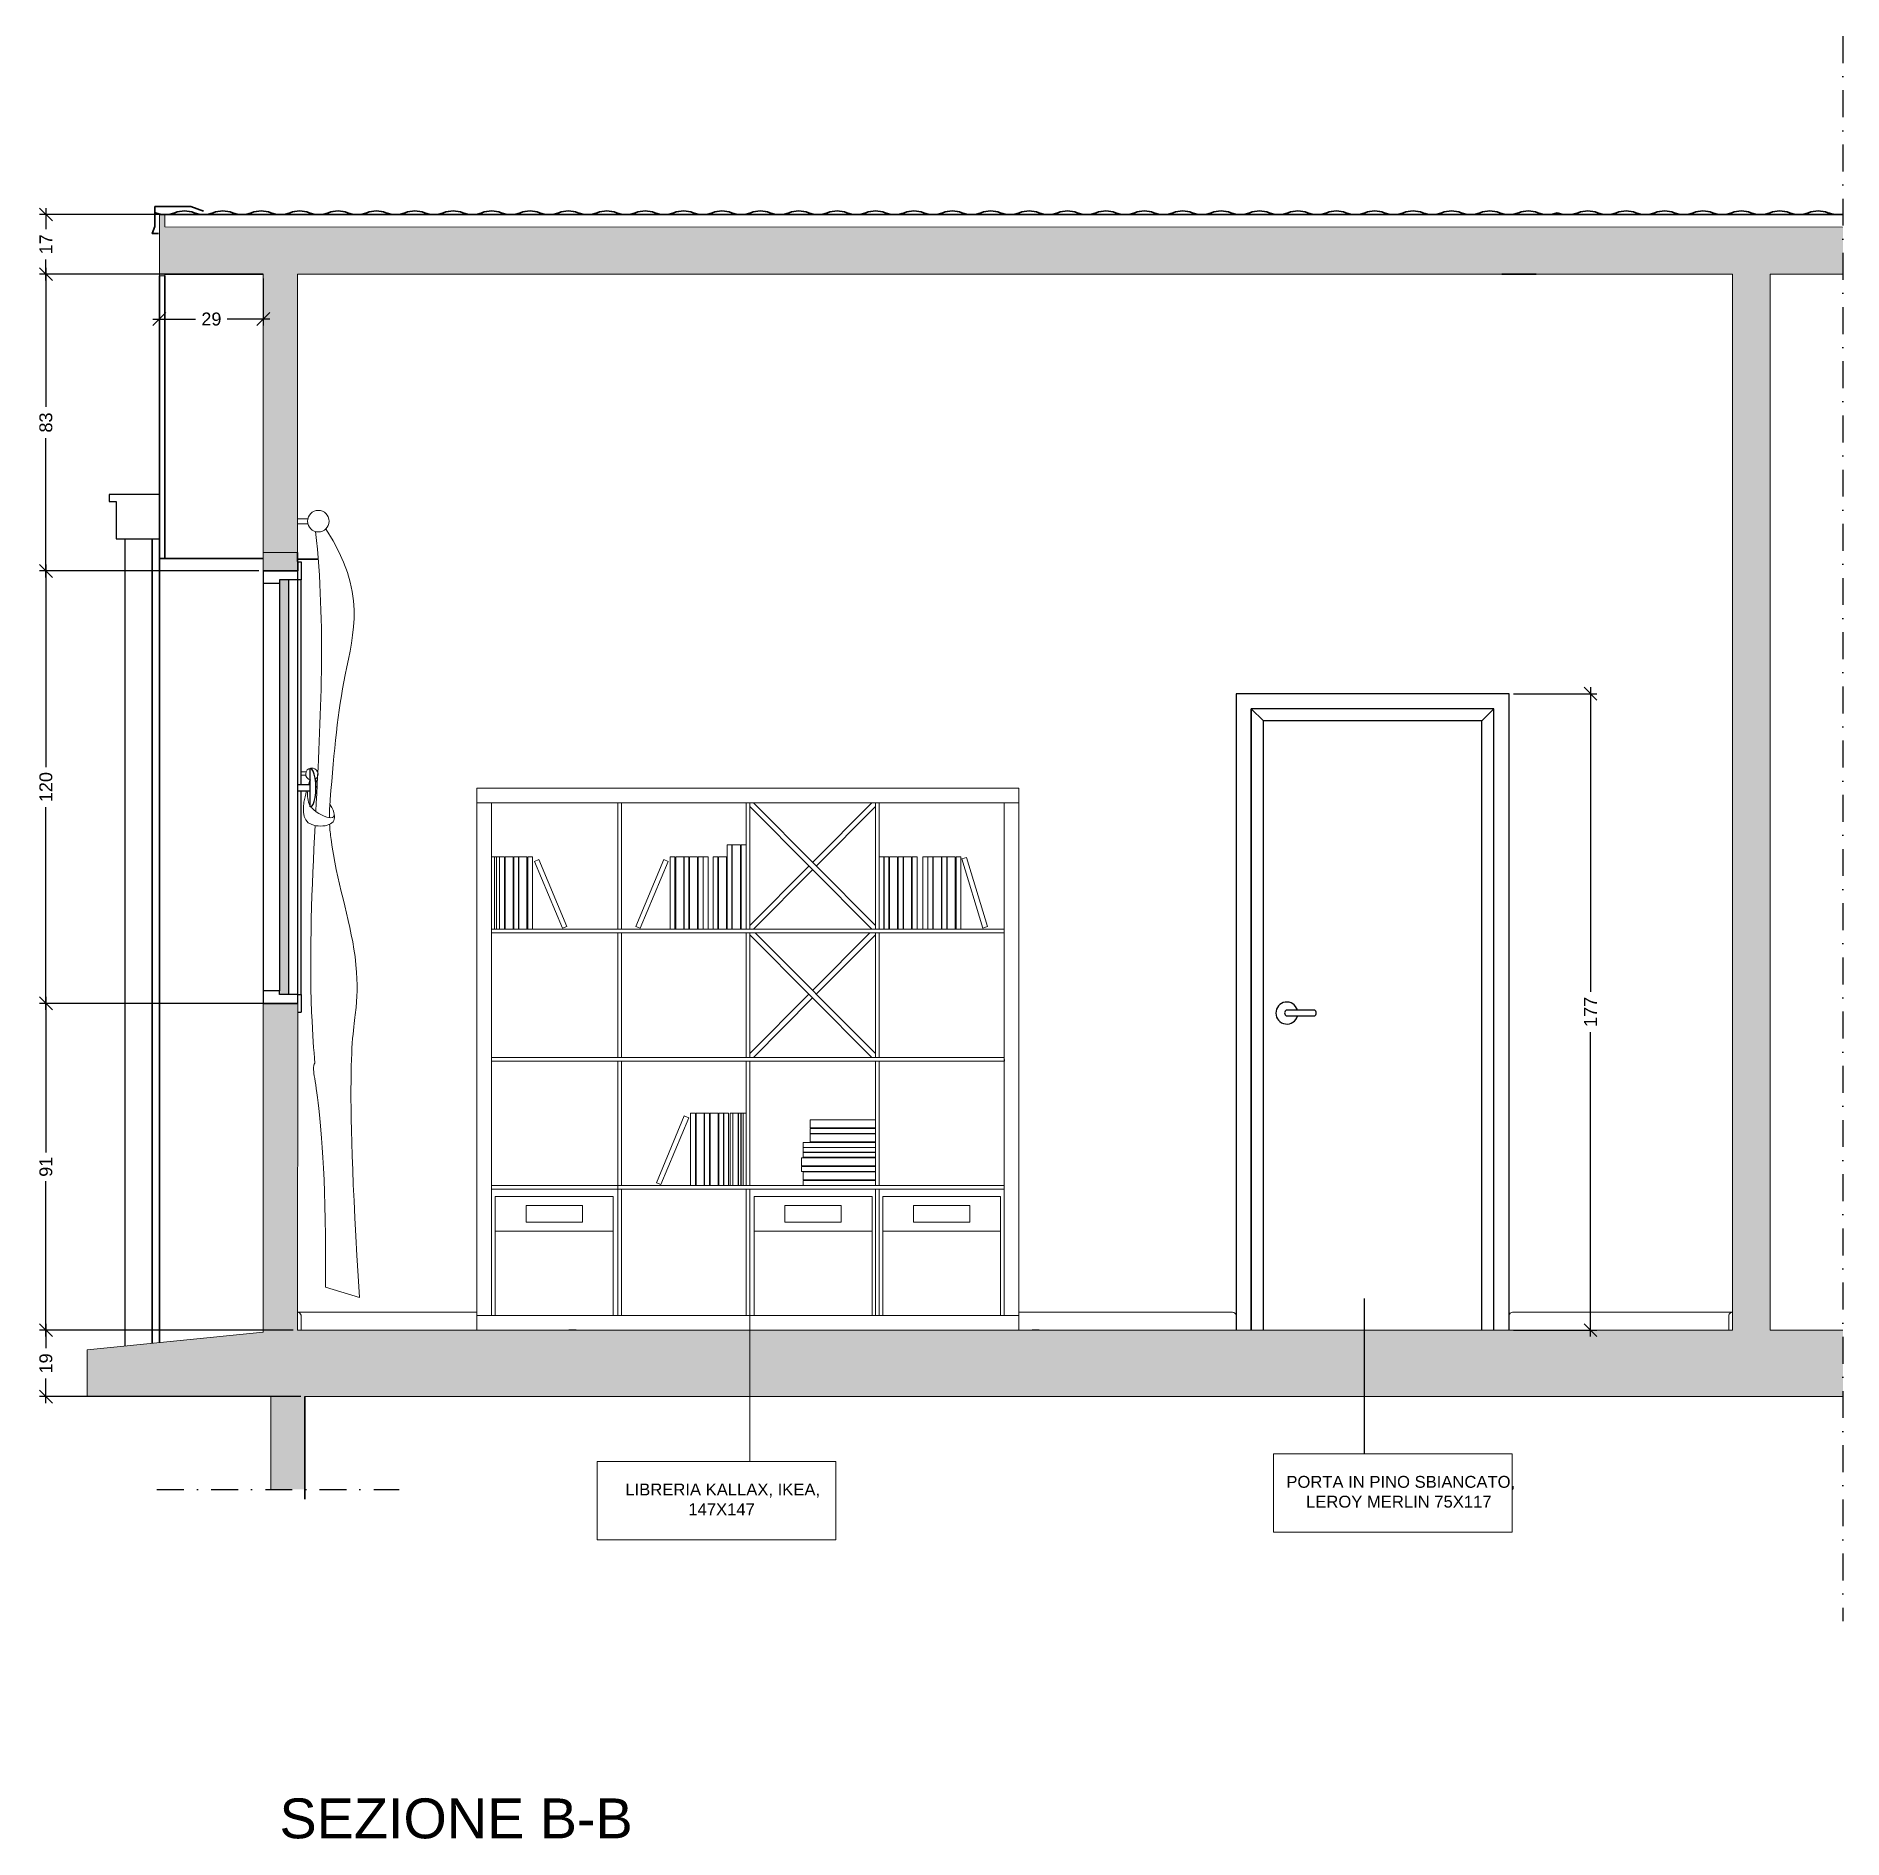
# Model space of a CAD drawing. Header units: inches. Extents: x 510 to 1880, y -819 to 1123.
# Drawn here: x 601 to 1104, y -818 to -316 of the extents above; entities that cross this region are included whole.
import ezdxf

# ---------------------------------------------------------------- set-up
doc = ezdxf.new("R2010")
doc.units = ezdxf.units.IN
doc.header["$MEASUREMENT"] = 0
doc.linetypes.add('DASHDOT', pattern=[1, 0.5, -0.25, 0, -0.25])
for name, color, linetype, lineweight in [('A-ANNO-DIMS', 3, 'Continuous', 18), ('A-ANNO-SYMB', 3, 'Continuous', 18), ('A-DETL-MBND', 3, 'Continuous', 18), ('A-DOOR-FULL', 4, 'Continuous', 25), ('A-ELEV-MBE1', 7, 'Continuous', 35), ('A-ELEV-MBE2', 4, 'Continuous', 25), ('A-FURN', 8, 'Continuous', 18), ('A-SECT-MCUT', 7, 'Continuous', 35)]:
    doc.layers.add(name, color=color, linetype=linetype, lineweight=lineweight)
doc.layers.add('MURATURA', color=170, linetype='Continuous')
doc.layers.add('TRATTEGGIO', color=32, linetype='Continuous')
doc.styles.add('ARIAL', font='Arial.ttf')
doc.styles.get("Standard").update_dxf_attribs({"font": 'Arial.ttf'})
doc.dimstyles.new('TICK_36', dxfattribs={"dimtxt": 3.6, "dimasz": 3.6, "dimexe": 1.8, "dimexo": 1.2, "dimgap": 1.8, "dimtad": 0, "dimdec": 0, "dimzin": 0, "dimdsep": 46, "dimtxsty": 'ARIAL', "dimblk": 'OBLIQUE', "dimcen": 1.8, "dimdle": 1.8, "dimclrd": 256, "dimclrt": 256, "dimadec": 0, "dimazin": 0, "dimtfac": 1, "dimtdec": 0, "dimtmove": 1, "dimatfit": 3, "dimldrblk": 'OPEN90', "dimfxl": 1, "dimtfill": 1, "dimtolj": 1, "dimtzin": 0, "dimarcsym": 0})

msp = doc.modelspace()

# ---------------------------------------------------------------- texts
at = {"layer": 'A-ANNO-SYMB', "color": 3, "char_height": 3.3105, "attachment_point": 1}
for s, insert in [('\\pi4.59938;{\\C256;LIBRERIA KALLAX, IKEA, \\P\\pi22.1453;147X147}', (760.24, -719.35)), ('\\pi0.35403;{\\C256;PORTA IN PINO SBIANCATO, \\P\\pi5.84137;LEROY MERLIN 75X117}', (948.57, -717.22))]:
    msp.add_mtext_dynamic_manual_height_columns(s, width=62.0849, gutter_width=1, heights=[0], dxfattribs=dict(at, insert=insert))
at = {"layer": 'A-ELEV-MBE1', "insert": (668.51, -807.08), "char_height": 11.1187, "attachment_point": 1, "style": 'ARIAL'}
msp.add_mtext_dynamic_manual_height_columns('SEZIONE B-B', width=404.3209, gutter_width=9, heights=[0], dxfattribs=at)

# ---------------------------------------------------------------- blocks, each defined once
blk = doc.blocks.new('_Oblique')
at = {"color": 0, "linetype": 'ByBlock', "lineweight": -2}
blk.add_line((-0.5, -0.5), (0.5, 0.5), dxfattribs=at)
blk = doc.blocks.new('*D33')
at = {"layer": 'A-ANNO-DIMS', "color": 0, "lineweight": -2, "transparency": 16777216}
for p, q in [((672.31, -676.62), (601.66, -676.62)), ((674.41, -695.13), (601.66, -695.13))]:
    blk.add_line(p, q, dxfattribs=at)
at = {"layer": 'A-ANNO-DIMS', "lineweight": -2, "transparency": 16777216}
for p, q in [((603.46, -674.82), (603.46, -681.67)), ((603.46, -696.93), (603.46, -690.08))]:
    blk.add_line(p, q, dxfattribs=at)
at = {"layer": 'Defpoints', "color": 0, "transparency": 16777216}
for p in [(603.46, -676.62), (673.51, -676.62), (675.61, -695.13)]:
    blk.add_point(p, dxfattribs=at)
at = {"layer": 'A-ANNO-DIMS', "lineweight": -2, "transparency": 16777216, "xscale": 3.6, "yscale": 3.6, "zscale": 3.6}
for p, rotation in [((603.46, -676.62), 90), ((603.46, -695.13), 270)]:
    blk.add_blockref('_Oblique', p, dxfattribs=dict(at, rotation=rotation))
at = {"layer": 'A-ANNO-DIMS', "transparency": 16777216, "insert": (603.46, -685.88), "char_height": 3.6, "attachment_point": 5, "rotation": 90, "style": 'ARIAL', "bg_fill": 3, "box_fill_scale": 1.25, "bg_fill_color": 256, "bg_fill_true_color": 13158600, "bg_fill_transparency": 0}
blk.add_mtext('\\A1;19', dxfattribs=at)
blk = doc.blocks.new('_Open90')
at = {"color": 0, "linetype": 'ByBlock', "lineweight": -2}
for p, q in [((0, 0), (-1, 0)), ((-0.5, 0.5), (0, 0)), ((0, 0), (-0.5, -0.5))]:
    blk.add_line(p, q, dxfattribs=at)
blk = doc.blocks.new('*D34')
at = {"layer": 'A-ANNO-DIMS', "color": 0, "lineweight": -2, "transparency": 16777216}
for p, q in [((672.31, -585.56), (601.66, -585.56)), ((672.31, -676.62), (601.66, -676.62))]:
    blk.add_line(p, q, dxfattribs=at)
at = {"layer": 'A-ANNO-DIMS', "lineweight": -2, "transparency": 16777216}
for p, q in [((603.46, -583.76), (603.46, -627.08)), ((603.46, -678.42), (603.46, -635.1))]:
    blk.add_line(p, q, dxfattribs=at)
at = {"layer": 'Defpoints', "color": 0, "transparency": 16777216}
for p in [(603.46, -585.56), (673.51, -585.56), (673.51, -676.62)]:
    blk.add_point(p, dxfattribs=at)
at = {"layer": 'A-ANNO-DIMS', "lineweight": -2, "transparency": 16777216, "xscale": 3.6, "yscale": 3.6, "zscale": 3.6}
for p, rotation in [((603.46, -585.56), 90), ((603.46, -676.62), 270)]:
    blk.add_blockref('_Oblique', p, dxfattribs=dict(at, rotation=rotation))
at = {"layer": 'A-ANNO-DIMS', "transparency": 16777216, "insert": (603.46, -631.09), "char_height": 3.6, "attachment_point": 5, "rotation": 90, "style": 'ARIAL', "bg_fill": 3, "box_fill_scale": 1.25, "bg_fill_color": 256, "bg_fill_true_color": 13158600, "bg_fill_transparency": 0}
blk.add_mtext('\\A1;91', dxfattribs=at)
blk = doc.blocks.new('*D35')
at = {"layer": 'A-ANNO-DIMS', "color": 0, "lineweight": -2, "transparency": 16777216}
for p, q in [((662.8, -465.07), (601.66, -465.07)), ((662.8, -585.56), (601.66, -585.56))]:
    blk.add_line(p, q, dxfattribs=at)
at = {"layer": 'A-ANNO-DIMS', "lineweight": -2, "transparency": 16777216}
for p, q in [((603.46, -463.27), (603.46, -519.71)), ((603.46, -587.36), (603.46, -530.92))]:
    blk.add_line(p, q, dxfattribs=at)
at = {"layer": 'Defpoints', "color": 0, "transparency": 16777216}
for p in [(603.46, -465.07), (664, -465.07), (664, -585.56)]:
    blk.add_point(p, dxfattribs=at)
at = {"layer": 'A-ANNO-DIMS', "lineweight": -2, "transparency": 16777216, "xscale": 3.6, "yscale": 3.6, "zscale": 3.6}
for p, rotation in [((603.46, -465.07), 90), ((603.46, -585.56), 270)]:
    blk.add_blockref('_Oblique', p, dxfattribs=dict(at, rotation=rotation))
at = {"layer": 'A-ANNO-DIMS', "transparency": 16777216, "insert": (603.46, -525.31), "char_height": 3.6, "attachment_point": 5, "rotation": 90, "style": 'ARIAL', "bg_fill": 3, "box_fill_scale": 1.25, "bg_fill_color": 256, "bg_fill_true_color": 13158600, "bg_fill_transparency": 0}
blk.add_mtext('\\A1;120', dxfattribs=at)
blk = doc.blocks.new('*D36')
at = {"layer": 'A-ANNO-DIMS', "color": 0, "lineweight": -2, "transparency": 16777216}
for p, q in [((662.8, -382.39), (601.66, -382.39)), ((662.8, -465.07), (601.66, -465.07))]:
    blk.add_line(p, q, dxfattribs=at)
at = {"layer": 'A-ANNO-DIMS', "lineweight": -2, "transparency": 16777216}
for p, q in [((603.46, -380.59), (603.46, -419.38)), ((603.46, -466.87), (603.46, -428.08))]:
    blk.add_line(p, q, dxfattribs=at)
at = {"layer": 'Defpoints', "color": 0, "transparency": 16777216}
for p in [(603.46, -382.39), (664, -382.39), (664, -465.07)]:
    blk.add_point(p, dxfattribs=at)
at = {"layer": 'A-ANNO-DIMS', "lineweight": -2, "transparency": 16777216, "xscale": 3.6, "yscale": 3.6, "zscale": 3.6}
for p, rotation in [((603.46, -382.39), 90), ((603.46, -465.07), 270)]:
    blk.add_blockref('_Oblique', p, dxfattribs=dict(at, rotation=rotation))
at = {"layer": 'A-ANNO-DIMS', "transparency": 16777216, "insert": (603.46, -423.73), "char_height": 3.6, "attachment_point": 5, "rotation": 90, "style": 'ARIAL', "bg_fill": 3, "box_fill_scale": 1.25, "bg_fill_color": 256, "bg_fill_true_color": 13158600, "bg_fill_transparency": 0}
blk.add_mtext('\\A1;83', dxfattribs=at)
blk = doc.blocks.new('*D37')
at = {"layer": 'A-ANNO-DIMS', "color": 0, "lineweight": -2, "transparency": 16777216}
for p, q in [((635.38, -365.78), (601.66, -365.78)), ((635.38, -382.39), (601.66, -382.39))]:
    blk.add_line(p, q, dxfattribs=at)
at = {"layer": 'A-ANNO-DIMS', "lineweight": -2, "transparency": 16777216}
for p, q in [((603.46, -363.98), (603.46, -369.88)), ((603.46, -384.19), (603.46, -378.29))]:
    blk.add_line(p, q, dxfattribs=at)
at = {"layer": 'Defpoints', "color": 0, "transparency": 16777216}
for p in [(603.46, -365.78), (636.58, -365.78), (636.58, -382.39)]:
    blk.add_point(p, dxfattribs=at)
at = {"layer": 'A-ANNO-DIMS', "lineweight": -2, "transparency": 16777216, "xscale": 3.6, "yscale": 3.6, "zscale": 3.6}
for p, rotation in [((603.46, -365.78), 90), ((603.46, -382.39), 270)]:
    blk.add_blockref('_Oblique', p, dxfattribs=dict(at, rotation=rotation))
at = {"layer": 'A-ANNO-DIMS', "transparency": 16777216, "insert": (603.46, -374.08), "char_height": 3.6, "attachment_point": 5, "rotation": 90, "style": 'ARIAL', "bg_fill": 3, "box_fill_scale": 1.25, "bg_fill_color": 256, "bg_fill_true_color": 13158600, "bg_fill_transparency": 0}
blk.add_mtext('\\A1;17', dxfattribs=at)
blk = doc.blocks.new('*D38')
at = {"layer": 'A-ANNO-DIMS', "color": 0, "lineweight": -2, "transparency": 16777216}
for p, q in [((635.08, -384.09), (635.08, -396.72)), ((664, -383.59), (664, -396.72))]:
    blk.add_line(p, q, dxfattribs=at)
at = {"layer": 'A-ANNO-DIMS', "lineweight": -2, "transparency": 16777216}
for p, q in [((633.28, -394.92), (645.11, -394.92)), ((665.8, -394.92), (653.97, -394.92))]:
    blk.add_line(p, q, dxfattribs=at)
at = {"layer": 'Defpoints', "color": 0, "transparency": 16777216}
for p in [(664, -382.39), (635.08, -382.89), (664, -394.92)]:
    blk.add_point(p, dxfattribs=at)
at = {"layer": 'A-ANNO-DIMS', "lineweight": -2, "transparency": 16777216, "xscale": 3.6, "yscale": 3.6, "zscale": 3.6, "rotation": 180}
blk.add_blockref('_Oblique', (635.08, -394.92), dxfattribs=at)
at = {"layer": 'A-ANNO-DIMS', "lineweight": -2, "transparency": 16777216, "xscale": 3.6, "yscale": 3.6, "zscale": 3.6}
blk.add_blockref('_Oblique', (664, -394.92), dxfattribs=at)
at = {"layer": 'A-ANNO-DIMS', "transparency": 16777216, "insert": (649.54, -394.92), "char_height": 3.6, "attachment_point": 5, "style": 'ARIAL', "bg_fill": 3, "box_fill_scale": 1.25, "bg_fill_color": 256, "bg_fill_true_color": 13158600, "bg_fill_transparency": 0}
blk.add_mtext('\\A1;29', dxfattribs=at)
blk = doc.blocks.new('*D39')
at = {"layer": 'A-ANNO-DIMS', "lineweight": -2, "transparency": 16777216}
for p, q in [((1033.62, -497.49), (1033.62, -582.35)), ((1033.62, -678.42), (1033.62, -593.56))]:
    blk.add_line(p, q, dxfattribs=at)
at = {"layer": 'A-ANNO-DIMS', "color": 0, "lineweight": -2, "transparency": 16777216}
for p, q in [((1012.14, -499.29), (1035.42, -499.29)), ((1012.14, -676.62), (1035.42, -676.62))]:
    blk.add_line(p, q, dxfattribs=at)
at = {"layer": 'Defpoints', "color": 0, "transparency": 16777216}
for p in [(1010.94, -499.29), (1033.62, -499.29), (1010.94, -676.62)]:
    blk.add_point(p, dxfattribs=at)
at = {"layer": 'A-ANNO-DIMS', "lineweight": -2, "transparency": 16777216, "xscale": 3.6, "yscale": 3.6, "zscale": 3.6}
for p, rotation in [((1033.62, -499.29), 90), ((1033.62, -676.62), 270)]:
    blk.add_blockref('_Oblique', p, dxfattribs=dict(at, rotation=rotation))
at = {"layer": 'A-ANNO-DIMS', "transparency": 16777216, "insert": (1033.62, -587.95), "char_height": 3.6, "attachment_point": 5, "rotation": 90, "style": 'ARIAL', "bg_fill": 3, "box_fill_scale": 1.25, "bg_fill_color": 256, "bg_fill_true_color": 13158600, "bg_fill_transparency": 0}
blk.add_mtext('\\A1;177', dxfattribs=at)

# ---------------------------------------------------------------- hatches: boundary and pattern name
h = msp.add_hatch()
h.set_pattern_fill('AR-SAND', color=5, angle=360)
h.set_pattern_definition([(37.5, (75.6878, -1029.2494), (-0.0629934, 1.9268238), [0, -1.52, 0, -1.7, 0, -1.625]), (7.5, (75.6878, -1029.2494), (1.769777, 2.822146), [0, -0.82, 0, -1.37, 0, -0.525]), (327.5, (74.4578, -1029.2494), (3.114142, 0.005659), [0, -0.5, 0, -1.8, 0, -2.35]), (317.5, (74.4578, -1029.2494), (3.006127, 0.877676), [0, -0.25, 0, -1.18, 0, -1.35])])
h.paths.add_polyline_path([(671.02, -467.56), (668.51, -467.56), (668.51, -468.56), (668.51, -582.06), (668.51, -583.06), (671.02, -583.06)])
at = {"layer": 'A-DETL-MBND'}
h = msp.add_hatch(color=5, dxfattribs=at)
h.dxf.hatch_style = 1
h.paths.add_polyline_path([(673.61, -465.07), (673.51, -459.95), (664, -459.95), (664, -465.07)])
at = {"layer": 'MURATURA'}
h = msp.add_hatch(color=5, dxfattribs=at)
h.dxf.hatch_style = 1
h.paths.add_polyline_path([(635.08, -365.78), (636.58, -365.78), (636.58, -369.18), (1103.91, -369.3), (1103.91, -382.39), (1083.67, -382.39), (1083.67, -676.62), (1103.91, -676.62), (1103.91, -695.13), (675.61, -695.13), (675.61, -720.99), (666.11, -720.99), (666.11, -695.13), (614.97, -695.12), (614.97, -682.12), (664, -677.21), (664, -585.56), (673.61, -585.57), (673.51, -676.62), (796.83, -676.62), (796.83, -676.63), (798.83, -676.63), (833.83, -676.63), (833.83, -676.63), (835.83, -676.63), (1073.16, -676.62), (1073.16, -382.39), (1008.97, -382.39), (673.51, -382.39), (673.51, -459.95), (664, -459.95), (664, -382.39), (636.58, -382.39), (636.58, -382.89), (635.08, -382.89)])

# ---------------------------------------------------------------- linework, layer by layer
at = {"color": 2}
for p, q in [((677.07, -530.84), (677.07, -520.16)), ((677.07, -525.5), (677.07, -525.5)), ((673.51, -583.06), (674.51, -583.06)), ((674.51, -583.06), (674.51, -588.06)), ((673.51, -588.06), (674.51, -588.06))]:
    msp.add_line(p, q, dxfattribs=at)
at = {"color": 3}
msp.add_line((970.73, -711.1), (970.73, -667.83), dxfattribs=at)
for p, q in [((751.11, -676.62), (749.11, -676.62)), ((880.11, -676.62), (878.11, -676.62))]:
    msp.add_line(p, q)
at = {"color": 2}
msp.add_ellipse((677.07, -525.5), major_axis=(0, -5.34), ratio=0.3, start_param=0, end_param=3.141593, dxfattribs=at)
at = {"color": 252}
for points in [[(677, -523.3), (676.85, -523.77), (676.7, -524.24), (676.56, -524.7)], [(679.05, -523.97), (678.86, -523.68), (678.67, -523.39), (678.48, -523.1)], [(677.04, -523.32), (676.9, -523.78), (676.78, -524.24), (676.67, -524.7)], [(677.07, -523.37), (677.07, -523.37), (677.07, -523.36), (677.06, -523.36)], [(678.98, -525.44), (678.88, -525.33), (678.77, -525.21), (678.67, -525.1)]]:
    msp.add_open_spline(points, degree=3, dxfattribs=at)
at = {"layer": 'A-ANNO-SYMB', "color": 3}
msp.add_line((799.48, -637.33), (799.48, -713.22), dxfattribs=at)
at = {"layer": 'A-ANNO-SYMB', "color": 6}
for points in [[(757, -735), (823.45, -735), (823.45, -713.22), (757, -713.22)], [(945.33, -732.88), (1011.78, -732.88), (1011.78, -711.1), (945.33, -711.1)]]:
    msp.add_lwpolyline(points, close=True, dxfattribs=at)
at = {"layer": 'A-DETL-MBND', "color": 0}
msp.add_line((614.97, -683.12), (614.97, -682.12), dxfattribs=at)
at = {"layer": 'A-DETL-MBND', "color": 1}
for points in [[(1103.78, -369.3), (636.58, -369.18), (636.58, -365.78), (635.08, -365.78), (635.08, -382.89), (636.58, -382.89), (636.58, -382.39), (664, -382.39), (664, -459.95), (673.51, -459.95), (673.61, -465.07), (664, -465.07), (664, -459.95), (673.51, -459.95), (673.51, -382.39), (1008.97, -382.39), (1073.16, -382.39), (1073.16, -676.62), (673.51, -676.62), (673.51, -676.62), (673.61, -585.57), (664, -585.56), (664, -677.21), (614.97, -682.12), (614.97, -695.12), (666.11, -695.13), (666.11, -720.99)], [(1103.91, -382.39), (1083.67, -382.39), (1083.67, -676.62), (1103.89, -676.62)], [(675.61, -720.99), (675.61, -695.13), (1103.91, -695.13)]]:
    msp.add_lwpolyline(points, dxfattribs=at)
at = {"layer": 'A-DETL-MBND', "color": 0}
msp.add_lwpolyline([(672.51, -459.95), (673.51, -459.95)], dxfattribs=at)
at = {"layer": 'A-DOOR-FULL', "color": 6}
for p, q in [((1010.94, -499.29), (934.94, -499.29)), ((934.94, -499.29), (934.94, -676.62)), ((1010.94, -676.62), (1010.94, -499.29)), ((939.16, -503.51), (939.16, -676.62)), ((1006.72, -503.51), (939.16, -503.51)), ((939.16, -676.62), (939.16, -503.51)), ((942.54, -506.89), (939.16, -503.51)), ((1006.72, -503.51), (939.16, -503.51)), ((942.54, -676.62), (942.54, -506.89)), ((1003.34, -506.89), (942.54, -506.89)), ((1006.72, -503.51), (1003.34, -506.89)), ((1003.34, -676.62), (1003.34, -506.89)), ((1006.72, -676.62), (1006.72, -503.51)), ((1006.72, -676.62), (1006.72, -503.51)), ((948.98, -587.4), (956.75, -587.4)), ((956.75, -589.09), (948.98, -589.09))]:
    msp.add_line(p, q, dxfattribs=at)
for centre, radius, start, end in [((949.06, -588.26), 3.06, 16.3451, 344.3495), ((949.35, -588.24), 0.921, 113.5134, 246.4866), ((956.27, -588.24), 0.971, 299.6227, 60.3773)]:
    msp.add_arc(centre, radius, start, end, dxfattribs=at)
at = {"layer": 'A-ELEV-MBE2', "color": 2}
for p, q in [((673.51, -462.56), (674.51, -462.56)), ((674.51, -462.56), (674.51, -467.56)), ((664, -465.07), (664, -585.56)), ((673.51, -465.06), (673.51, -585.56)), ((674.51, -467.56), (673.51, -467.56)), ((674.51, -524.7), (674.51, -467.56)), ((677.07, -524.7), (673.51, -524.7)), ((673.51, -526.35), (677.07, -526.35)), ((674.51, -583.06), (674.51, -526.35))]:
    msp.add_line(p, q, dxfattribs=at)
at = {"layer": 'A-ELEV-MBE2', "color": 6}
for p, q in [((673.51, -467.56), (668.51, -467.56)), ((668.51, -467.56), (668.51, -468.56)), ((671.02, -467.56), (671.02, -583.06)), ((668.51, -468.56), (664, -468.57)), ((668.51, -468.56), (668.51, -582.06)), ((668.51, -582.06), (664, -582.06)), ((668.51, -583.06), (668.51, -582.06)), ((673.51, -583.06), (668.51, -583.06))]:
    msp.add_line(p, q, dxfattribs=at)
for points in [[(635.08, -443.76), (621.07, -443.76), (621.07, -445.76), (623.07, -445.76), (623.07, -456.15), (635.08, -456.15)], [(625.57, -681.06), (625.57, -456.15)]]:
    msp.add_lwpolyline(points, dxfattribs=at)
at = {"layer": 'A-FURN', "color": 252}
for p, q in [((675.95, -521.01), (674.51, -521.01)), ((674.51, -522.02), (675.85, -522.02)), ((874.46, -525.62), (723.46, -525.62)), ((723.46, -525.62), (723.46, -676.62)), ((723.46, -525.62), (723.46, -529.73)), ((874.46, -676.62), (874.46, -525.62)), ((723.46, -529.73), (874.46, -529.73)), ((723.46, -529.73), (727.57, -529.73)), ((727.57, -529.73), (727.57, -672.51)), ((727.57, -529.73), (727.57, -563.37)), ((761.21, -529.73), (760.7, -529.73)), ((762.76, -529.73), (762.76, -564.91)), ((763.79, -564.91), (763.79, -529.73)), ((798.96, -529.73), (798.45, -529.73)), ((798.45, -529.73), (798.45, -564.91)), ((799.48, -564.91), (799.48, -529.73)), ((799.48, -529.73), (799.99, -529.73)), ((799.48, -530.76), (833.45, -564.91)), ((834.47, -563.88), (800.5, -529.73)), ((816.98, -546.29), (833.45, -529.73)), ((834.47, -530.76), (818, -547.32)), ((834.47, -529.73), (834.47, -564.91)), ((835.5, -564.91), (835.5, -529.73)), ((836.71, -529.73), (836.2, -529.73)), ((870.35, -672.51), (870.35, -529.73)), ((799.48, -563.88), (815.95, -547.32)), ((816.98, -548.35), (800.5, -564.91)), ((727.57, -563.37), (727.57, -601.12)), ((727.57, -565.42), (727.57, -564.91)), ((727.57, -564.91), (870.35, -564.91)), ((870.35, -565.94), (727.57, -565.94)), ((762.76, -565.94), (762.76, -600.61)), ((763.79, -600.61), (763.79, -565.94)), ((798.45, -565.94), (798.45, -600.61)), ((799.48, -600.61), (799.48, -565.94)), ((799.48, -566.46), (833.45, -600.61)), ((834.47, -599.57), (801.01, -565.94)), ((816.98, -581.98), (832.94, -565.94)), ((834.47, -566.46), (818, -583.01)), ((834.47, -564.91), (833.96, -564.91)), ((834.47, -564.91), (834.47, -564.4)), ((834.47, -565.94), (834.47, -600.61)), ((835.5, -600.61), (835.5, -565.94)), ((870.35, -564.91), (870.35, -565.94)), ((799.48, -599.57), (815.95, -583.01)), ((816.98, -584.05), (800.5, -600.61)), ((727.57, -601.12), (727.57, -600.61)), ((727.57, -600.61), (870.35, -600.61)), ((727.57, -601.12), (727.57, -638.87)), ((870.41, -601.63), (727.57, -601.63)), ((762.76, -601.63), (762.76, -636.3)), ((763.79, -636.3), (763.79, -601.63)), ((798.45, -601.63), (798.45, -636.3)), ((799.48, -636.3), (799.48, -601.63)), ((834.47, -601.63), (834.47, -636.3)), ((835.5, -636.3), (835.5, -601.63)), ((870.35, -600.61), (870.41, -601.63)), ((870.35, -601.63), (870.35, -636.3)), ((762.76, -627.71), (762.76, -637.33)), ((727.57, -636.81), (727.57, -636.3)), ((727.57, -636.3), (870.35, -636.3)), ((870.35, -637.33), (727.57, -637.33)), ((727.57, -638.87), (727.57, -672.51)), ((729.94, -637.33), (762.76, -637.33)), ((762.76, -637.33), (762.76, -672.51)), ((763.79, -672.51), (763.79, -637.33)), ((798.45, -637.33), (798.45, -672.51)), ((799.48, -672.51), (799.48, -637.33)), ((834.47, -637.33), (834.47, -672.51)), ((835.5, -672.51), (835.5, -637.33)), ((870.35, -636.3), (870.35, -637.33)), ((737.19, -641.91), (737.19, -646.51)), ((752.87, -641.91), (737.19, -641.91)), ((752.87, -646.51), (752.87, -641.91)), ((809.28, -641.91), (809.28, -646.51)), ((824.96, -641.91), (809.28, -641.91)), ((824.96, -646.51), (824.96, -641.91)), ((833.53, -639.4), (833.53, -649.02)), ((845.1, -641.91), (845.1, -646.51)), ((860.78, -641.91), (845.1, -641.91)), ((860.78, -646.51), (860.78, -641.91)), ((869.35, -639.4), (869.35, -649.02)), ((761.44, -649.02), (728.62, -649.02)), ((737.19, -646.51), (752.87, -646.51)), ((800.71, -649.02), (833.53, -649.02)), ((809.28, -646.51), (824.96, -646.51)), ((836.53, -649.02), (869.35, -649.02)), ((845.1, -646.51), (860.78, -646.51)), ((690.77, -667.49), (681.35, -664.65)), ((723.46, -676.62), (723.46, -672.51)), ((723.46, -672.51), (874.46, -672.51)), ((760.7, -672.51), (761.73, -672.51)), ((798.45, -672.51), (799.48, -672.51)), ((836.2, -672.51), (837.23, -672.51)), ((874.46, -672.51), (870.35, -672.51)), ((874.46, -671.62), (933.94, -671.62)), ((934.94, -676.62), (934.94, -672.46)), ((1073.16, -671.62), (1068.9, -671.62)), ((1072.16, -676.62), (1072.16, -672.46)), ((723.46, -676.62), (874.46, -676.62))]:
    msp.add_line(p, q, dxfattribs=at)
at = {"layer": 'A-FURN', "color": 6}
for points in [[(676.41, -450.54), (673.51, -450.54)], [(673.51, -451.99), (676.43, -451.99)]]:
    msp.add_lwpolyline(points, dxfattribs=at)
at = {"layer": 'A-FURN', "color": 252}
for points in [[(793.18, -564.91), (793.18, -541.38), (794.53, -541.38), (794.53, -564.91), (793.18, -564.91)], [(794.62, -564.91), (794.62, -541.38), (796.86, -541.38), (796.86, -564.91), (794.62, -564.91)], [(797.1, -564.91), (797.1, -541.38), (798.45, -541.38), (798.45, -564.91), (797.1, -564.91)], [(727.57, -564.91), (727.57, -544.74), (728.92, -544.74), (728.92, -564.91), (727.57, -564.91)], [(728.42, -564.91), (728.42, -544.74), (729.76, -544.74), (729.76, -564.91), (728.42, -564.91)], [(729.82, -564.91), (729.82, -544.74), (731.16, -544.74), (731.16, -564.91), (729.82, -564.91)], [(731.33, -564.91), (731.33, -544.74), (733.56, -544.74), (733.56, -564.91), (731.33, -564.91)], [(733.74, -564.91), (733.74, -544.74), (735.08, -544.74), (735.08, -564.91), (733.74, -564.91)], [(735.18, -564.91), (735.18, -544.74), (737.41, -544.74), (737.41, -564.91), (735.18, -564.91)], [(737.66, -564.91), (737.66, -544.74), (739, -544.74), (739, -564.91), (737.66, -564.91)], [(747.29, -564.65), (739.51, -546.04), (740.75, -545.52), (748.53, -564.13), (747.29, -564.65)], [(769, -564.65), (776.78, -546.04), (775.54, -545.52), (767.75, -564.13), (769, -564.65)], [(778.63, -564.91), (778.63, -544.74), (777.28, -544.74), (777.28, -564.91), (778.63, -564.91)], [(781.11, -564.91), (781.11, -544.74), (778.87, -544.74), (778.87, -564.91), (781.11, -564.91)], [(782.55, -564.91), (782.55, -544.74), (781.2, -544.74), (781.2, -564.91), (782.55, -564.91)], [(784.96, -564.91), (784.96, -544.74), (782.72, -544.74), (782.72, -564.91), (784.96, -564.91)], [(786.47, -564.91), (786.47, -544.74), (785.12, -544.74), (785.12, -564.91), (786.47, -564.91)], [(787.86, -564.91), (787.86, -544.74), (786.52, -544.74), (786.52, -564.91), (787.86, -564.91)], [(789.26, -564.91), (789.26, -544.74), (790.61, -544.74), (790.61, -564.91), (789.26, -564.91)], [(790.77, -564.91), (790.77, -544.74), (793.01, -544.74), (793.01, -564.91), (790.77, -564.91)], [(835.5, -564.91), (835.5, -544.74), (836.85, -544.74), (836.85, -564.91), (835.5, -564.91)], [(836.9, -564.91), (836.9, -544.74), (838.24, -544.74), (838.24, -564.91), (836.9, -564.91)], [(838.41, -564.91), (838.41, -544.74), (840.64, -544.74), (840.64, -564.91), (838.41, -564.91)], [(840.82, -564.91), (840.82, -544.74), (842.16, -544.74), (842.16, -564.91), (840.82, -564.91)], [(842.26, -564.91), (842.26, -544.74), (844.49, -544.74), (844.49, -564.91), (842.26, -564.91)], [(844.74, -564.91), (844.74, -544.74), (846.09, -544.74), (846.09, -564.91), (844.74, -564.91)], [(847.69, -564.91), (847.69, -544.74), (849.04, -544.74), (849.04, -564.91), (847.69, -564.91)], [(849.09, -564.91), (849.09, -544.74), (850.43, -544.74), (850.43, -564.91), (849.09, -564.91)], [(850.6, -564.91), (850.6, -544.74), (852.84, -544.74), (852.84, -564.91), (850.6, -564.91)], [(853.01, -564.91), (853.01, -544.74), (854.36, -544.74), (854.36, -564.91), (853.01, -564.91)], [(854.45, -564.91), (854.45, -544.74), (856.68, -544.74), (856.68, -564.91), (854.45, -564.91)], [(856.93, -564.91), (856.93, -544.74), (858.28, -544.74), (858.28, -564.91), (856.93, -564.91)], [(864.4, -564.58), (858.54, -545.29), (859.82, -544.9), (865.69, -564.19), (864.4, -564.58)], [(774.71, -636.04), (782.49, -617.43), (781.25, -616.92), (773.47, -635.52), (774.71, -636.04)], [(784.34, -636.3), (784.34, -616.13), (782.99, -616.13), (782.99, -636.3), (784.34, -636.3)], [(786.82, -636.3), (786.82, -616.13), (784.59, -616.13), (784.59, -636.3), (786.82, -636.3)], [(788.26, -636.3), (788.26, -616.13), (786.91, -616.13), (786.91, -636.3), (788.26, -636.3)], [(790.67, -636.3), (790.67, -616.13), (788.43, -616.13), (788.43, -636.3), (790.67, -636.3)], [(792.18, -636.3), (792.18, -616.13), (790.84, -616.13), (790.84, -636.3), (792.18, -636.3)], [(793.58, -636.3), (793.58, -616.13), (792.23, -616.13), (792.23, -636.3), (793.58, -636.3)], [(796.23, -636.3), (796.23, -616.13), (794, -616.13), (794, -636.3), (796.23, -636.3)], [(797.01, -636.3), (797.01, -616.13), (794.78, -616.13), (794.78, -636.3), (797.01, -636.3)], [(797.67, -636.3), (797.67, -616.13), (796.33, -616.13), (796.33, -636.3), (797.67, -636.3)], [(798.45, -636.3), (798.45, -616.13), (797.1, -616.13), (797.1, -636.3), (798.45, -636.3)], [(834.47, -618.04), (816.32, -618.04), (816.32, -620.28), (834.47, -620.28), (834.47, -618.04)], [(834.47, -620.45), (816.32, -620.45), (816.32, -621.8), (834.47, -621.8), (834.47, -620.45)], [(834.47, -621.89), (816.32, -621.89), (816.32, -624.12), (834.47, -624.12), (834.47, -621.89)], [(834.47, -628.63), (813.9, -628.63), (813.9, -630.86), (834.47, -630.86), (834.47, -628.63)], [(834.47, -624.37), (814.31, -624.37), (814.31, -625.72), (834.47, -625.72), (834.47, -624.37)], [(834.47, -625.72), (814.31, -625.72), (814.31, -627.06), (834.47, -627.06), (834.47, -625.72)], [(834.47, -627.11), (814.31, -627.11), (814.31, -628.46), (834.47, -628.46), (834.47, -627.11)], [(834.47, -631.04), (813.9, -631.04), (813.9, -632.38), (834.47, -632.38), (834.47, -631.04)], [(834.47, -632.47), (814.31, -632.47), (814.31, -634.71), (834.47, -634.71), (834.47, -632.47)], [(834.47, -634.96), (814.31, -634.96), (814.31, -636.3), (834.47, -636.3), (834.47, -634.96)]]:
    msp.add_lwpolyline(points, dxfattribs=at)
for points in [[(728.62, -672.51), (761.44, -672.51), (761.44, -639.4), (728.62, -639.4)], [(800.71, -672.51), (833.53, -672.51), (833.53, -639.4), (800.71, -639.4)], [(836.53, -672.51), (869.35, -672.51), (869.35, -639.4), (836.53, -639.4)], [(836.53, -639.4), (836.53, -639.4), (836.53, -639.4), (836.53, -639.4)]]:
    msp.add_lwpolyline(points, close=True, dxfattribs=at)
at = {"layer": 'A-FURN', "color": 6}
msp.add_circle((679.33, -451.22), 3, dxfattribs=at)
at = {"layer": 'A-FURN', "color": 252}
for centre, radius, start, end in [((677.53, -521.68), 1.71, 303.6448, 254.484), ((933.94, -672.63), 1.01, 9.7595, 90), ((1073.16, -672.63), 1.01, 90, 170.2405)]:
    msp.add_arc(centre, radius, start, end, dxfattribs=at)
for points in [[(678.58, -454.12), (681.41, -480.11), (679.98, -506.11), (678.63, -532.1)], [(676.37, -526.35), (676.2, -527.83), (676.33, -529.21), (677.07, -530.43)], [(683.76, -532.93), (683.71, -532.28), (683.3, -531.35), (682.62, -530.23)], [(678.43, -536.02), (677.55, -553.37), (676.79, -570.71), (677.47, -588.06)], [(689.56, -572.51), (690.23, -579.02), (690.28, -582.4), (689.87, -586.71)], [(677.47, -588.06), (677.78, -594.78), (678.03, -598.5), (678.36, -602.22)], [(689.87, -586.71), (689.07, -593.9), (686.6, -601.47), (690.77, -667.49)], [(678.36, -602.22), (676.58, -604.78), (681.66, -608.26), (681.35, -664.65)]]:
    msp.add_open_spline(points, degree=3, dxfattribs=at)
for points, knots in [([(681.47, -453.5), (692.81, -470.78), (685.82, -492.89), (683.63, -516.1), (682.39, -532.11), (682.4, -533.83)], [0, 0, 0, 0, 48.4234, 92.114076, 97.24191, 97.24191, 97.24191, 97.24191]), ([(676.07, -526.35), (674.81, -530.82), (674.26, -536.34), (683.32, -536.25), (684.02, -534.12), (683.76, -532.93)], [3.552311, 3.552311, 3.552311, 3.552311, 14.097571, 18.856827, 24.01992, 24.01992, 24.01992, 24.01992]), ([(677.31, -530.78), (677.38, -530.87), (678.74, -532.59), (682.95, -534.52), (683.77, -533.52), (683.76, -532.93)], [9.035341, 9.035341, 9.035341, 9.035341, 9.37694, 15.375153, 18.494126, 18.494126, 18.494126, 18.494126]), ([(682.46, -535.7), (682.53, -537.09), (683.88, -549.96), (688.08, -561.68), (689.56, -572.51)], [99.081351, 99.081351, 99.081351, 99.081351, 103.152597, 136.432443, 136.432443, 136.432443, 136.432443])]:
    msp.add_open_spline(points, degree=3, knots=knots, dxfattribs=at)
at = {"layer": 'A-SECT-MCUT'}
for p, q in [((664, -382.39), (636.58, -382.39)), ((1018.48, -382.39), (1008.97, -382.39)), ((673.61, -465.07), (673.51, -459.95)), ((664, -465.07), (673.61, -465.07)), ((664, -585.56), (673.61, -585.57)), ((675.61, -723.66), (675.61, -695.13))]:
    msp.add_line(p, q, dxfattribs=at)
at = {"layer": 'A-SECT-MCUT', "color": 6}
for p, q in [((635.08, -461.63), (664, -461.63)), ((679.29, -461.77), (673.61, -461.77))]:
    msp.add_line(p, q, dxfattribs=at)
at = {"layer": 'A-SECT-MCUT', "color": 2}
msp.add_line((635.08, -461.63), (635.08, -680.11), dxfattribs=at)
for points in [[(647.31, -364.83), (647.31, -364.83), (643.84, -363.59), (633.83, -363.59), (633.83, -369.1), (633.08, -371.1), (634.83, -371.1)], [(1103.91, -365.78), (635.08, -365.78)], [(635.08, -382.89), (635.08, -461.63)], [(636.58, -382.89), (636.58, -461.63)], [(633.08, -456.15), (633.08, -680.31)]]:
    msp.add_lwpolyline(points, dxfattribs=at)
for centre, radius, start, end in [((636.69, -358.46), 7.32, 248.5813, 291.4187), ((642.04, -372.09), 7.32, 68.5813, 111.4187), ((647.38, -358.46), 7.32, 248.5813, 291.4187), ((652.73, -372.09), 7.32, 68.5813, 111.4187), ((658.08, -358.46), 7.32, 248.5813, 291.4187), ((663.42, -372.09), 7.32, 68.5813, 111.4187), ((668.77, -358.46), 7.32, 248.5813, 291.4187), ((674.12, -372.09), 7.32, 68.5813, 111.4187), ((679.46, -358.46), 7.32, 248.5813, 291.4187), ((684.81, -372.09), 7.32, 68.5813, 111.4187), ((690.16, -358.46), 7.32, 248.5813, 291.4187), ((695.5, -372.09), 7.32, 68.5813, 111.4187), ((700.85, -358.46), 7.32, 248.5813, 291.4187), ((706.2, -372.09), 7.32, 68.5813, 111.4187), ((711.54, -358.46), 7.32, 248.5813, 291.4187), ((716.89, -372.09), 7.32, 68.5813, 111.4187), ((722.24, -358.46), 7.32, 248.5813, 291.4187), ((727.58, -372.09), 7.32, 68.5813, 111.4187), ((732.93, -358.46), 7.32, 248.5813, 291.4187), ((738.28, -372.09), 7.32, 68.5813, 111.4187), ((743.62, -358.46), 7.32, 248.5813, 291.4187), ((748.97, -372.09), 7.32, 68.5813, 111.4187), ((754.32, -358.46), 7.32, 248.5813, 291.4187), ((759.66, -372.09), 7.32, 68.5813, 111.4187), ((765.01, -358.46), 7.32, 248.5813, 291.4187), ((770.36, -372.09), 7.32, 68.5813, 111.4187), ((775.7, -358.46), 7.32, 248.5813, 291.4187), ((781.05, -372.09), 7.32, 68.5813, 111.4187), ((786.4, -358.46), 7.32, 248.5813, 291.4187), ((791.74, -372.09), 7.32, 68.5813, 111.4187), ((797.09, -358.46), 7.32, 248.5813, 291.4187), ((802.44, -372.09), 7.32, 68.5813, 111.4187), ((807.78, -358.46), 7.32, 248.5813, 291.4187), ((813.13, -372.09), 7.32, 68.5813, 111.4187), ((818.47, -358.46), 7.32, 248.5813, 291.4187), ((823.82, -372.09), 7.32, 68.5813, 111.4187), ((829.17, -358.46), 7.32, 248.5813, 291.4187), ((834.51, -372.09), 7.32, 68.5813, 111.4187), ((839.86, -358.46), 7.32, 248.5813, 291.4187), ((845.21, -372.09), 7.32, 68.5813, 111.4187), ((850.55, -358.46), 7.32, 248.5813, 291.4187), ((855.9, -372.09), 7.32, 68.5813, 111.4187), ((861.25, -358.46), 7.32, 248.5813, 291.4187), ((866.59, -372.09), 7.32, 68.5813, 111.4187), ((871.94, -358.46), 7.32, 248.5813, 291.4187), ((877.29, -372.09), 7.32, 68.5813, 111.4187), ((882.63, -358.46), 7.32, 248.5813, 291.4187), ((887.98, -372.09), 7.32, 68.5813, 111.4187), ((893.33, -358.46), 7.32, 248.5813, 291.4187), ((898.67, -372.09), 7.32, 68.5813, 111.4187), ((904.02, -358.46), 7.32, 248.5813, 291.4187), ((909.37, -372.09), 7.32, 68.5813, 111.4187), ((914.71, -358.46), 7.32, 248.5813, 291.4187), ((920.06, -372.09), 7.32, 68.5813, 111.4187), ((925.41, -358.46), 7.32, 248.5813, 291.4187), ((930.75, -372.09), 7.32, 68.5813, 111.4187), ((936.1, -358.46), 7.32, 248.5813, 291.4187), ((941.45, -372.09), 7.32, 68.5813, 111.4187), ((946.79, -358.46), 7.32, 248.5813, 291.4187), ((952.14, -372.09), 7.32, 68.5813, 111.4187), ((957.49, -358.46), 7.32, 248.5813, 291.4187), ((962.83, -372.09), 7.32, 68.5813, 111.4187), ((968.18, -358.46), 7.32, 248.5813, 291.4187), ((973.52, -372.09), 7.32, 68.5813, 111.4187), ((978.87, -358.46), 7.32, 248.5813, 291.4187), ((984.22, -372.09), 7.32, 68.5813, 111.4187), ((989.56, -358.46), 7.32, 248.5813, 291.4187), ((994.91, -372.09), 7.32, 68.5813, 111.4187), ((1000.26, -358.46), 7.32, 248.5813, 291.4187), ((1005.6, -372.09), 7.32, 68.5813, 111.4187), ((1010.95, -358.46), 7.32, 248.5813, 291.4187), ((1016.3, -372.09), 7.32, 68.5813, 111.4187), ((1021.64, -358.46), 7.32, 248.5813, 291.4187), ((1027.26, -357.03), 8.75, 250.3499, 289.6501), ((1032.88, -372.09), 7.32, 68.5813, 111.4187), ((1038.22, -358.46), 7.32, 248.5813, 291.4187), ((1043.57, -372.09), 7.32, 68.5813, 111.4187), ((1048.92, -358.46), 7.32, 248.5813, 291.4187), ((1054.26, -372.09), 7.32, 68.5813, 111.4187), ((1059.61, -358.46), 7.32, 248.5813, 291.4187), ((1064.96, -372.09), 7.32, 68.5813, 111.4187), ((1070.3, -358.46), 7.32, 248.5813, 291.4187), ((1075.65, -372.09), 7.32, 68.5813, 111.4187), ((1081, -358.46), 7.32, 248.5813, 291.4187), ((1086.34, -372.09), 7.32, 68.5813, 111.4187), ((1091.69, -358.46), 7.32, 248.5813, 291.4187), ((1097.04, -372.09), 7.32, 68.5813, 111.4187), ((1103.15, -354.41), 11.4, 252.435, 273.8537)]:
    msp.add_arc(centre, radius, start, end, dxfattribs=at)
at = {"layer": 'TRATTEGGIO', "color": 4, "linetype": 'DASHDOT', "ltscale": 15}
for p, q in [((1103.91, -316.07), (1103.91, -757.71)), ((634.38, -720.99), (701.82, -720.99))]:
    msp.add_line(p, q, dxfattribs=at)

msp.set_redraw_order([(e.dxf.handle, doc.entitydb.next_handle()) for e in msp.query("TEXT MTEXT ATTDEF DIMENSION ARC_DIMENSION")])  # texts and dimensions are drawn at this point

# ---------------------------------------------------------------- next in the draw order: dimensions: what is measured, and where the dimension line sits
at = {"layer": 'A-ANNO-DIMS'}
for base, p1, p2, picture, middle in [((1033.62, -499.29), (1010.94, -676.62), (1010.94, -499.29), '*D39', (1033.62, -587.95)), ((603.46, -676.62), (675.61, -695.13), (673.51, -676.62), '*D33', (603.46, -685.88))]:
    dim = msp.add_linear_dim(base=base, p1=p1, p2=p2, angle=90, dimstyle='TICK_36', dxfattribs=at)
    dim.commit()
    dim.dimension.update_dxf_attribs({"geometry": picture, "text_midpoint": middle})

# ---------------------------------------------------------------- next in the draw order: linework, layer by layer
at = {"layer": 'A-FURN', "color": 252}
for p, q in [((1010.94, -676.62), (1010.94, -672.46)), ((1011.94, -671.62), (1073.16, -671.62))]:
    msp.add_line(p, q, dxfattribs=at)
msp.add_arc((1011.94, -672.63), 1.01, 90, 170.2405, dxfattribs=at)

# ---------------------------------------------------------------- next in the draw order: dimensions: what is measured, and where the dimension line sits
at = {"layer": 'A-ANNO-DIMS'}
dim = msp.add_linear_dim(base=(603.46, -585.56), p1=(673.51, -676.62), p2=(673.51, -585.56), angle=90, dimstyle='TICK_36', dxfattribs=at)
dim.commit()
dim.dimension.update_dxf_attribs({"geometry": '*D34', "text_midpoint": (603.46, -631.09)})

# ---------------------------------------------------------------- next in the draw order: linework, layer by layer
at = {"layer": 'A-FURN', "color": 252}
for p, q in [((673.51, -671.62), (723.46, -671.62)), ((674.51, -676.62), (674.51, -672.46))]:
    msp.add_line(p, q, dxfattribs=at)
msp.add_arc((673.51, -672.63), 1.01, 9.7595, 90, dxfattribs=at)

# ---------------------------------------------------------------- next in the draw order: dimensions: what is measured, and where the dimension line sits
at = {"layer": 'A-ANNO-DIMS'}
dim = msp.add_linear_dim(base=(603.46, -465.07), p1=(664, -585.56), p2=(664, -465.07), angle=90, dimstyle='TICK_36', dxfattribs=at)
dim.commit()
dim.dimension.update_dxf_attribs({"geometry": '*D35', "text_midpoint": (603.46, -525.31)})

# ---------------------------------------------------------------- next in the draw order: dimensions: what is measured, and where the dimension line sits
dim = msp.add_linear_dim(base=(603.46, -382.39), p1=(664, -465.07), p2=(664, -382.39), angle=90, dimstyle='TICK_36', dxfattribs=at)
dim.commit()
dim.dimension.update_dxf_attribs({"geometry": '*D36', "text_midpoint": (603.46, -423.73)})

# ---------------------------------------------------------------- next in the draw order: dimensions: what is measured, and where the dimension line sits
dim = msp.add_linear_dim(base=(603.46, -365.78), p1=(636.58, -382.39), p2=(636.58, -365.78), angle=90, dimstyle='TICK_36', dxfattribs=at)
dim.commit()
dim.dimension.update_dxf_attribs({"geometry": '*D37', "text_midpoint": (603.46, -374.08)})

# ---------------------------------------------------------------- next in the draw order: dimensions: what is measured, and where the dimension line sits
dim = msp.add_linear_dim(base=(664, -394.92), p1=(635.08, -382.89), p2=(664, -382.39), dimstyle='TICK_36', dxfattribs=at)
dim.commit()
dim.dimension.update_dxf_attribs({"geometry": '*D38', "text_midpoint": (649.54, -394.92)})

doc.saveas('drawing.dxf')
